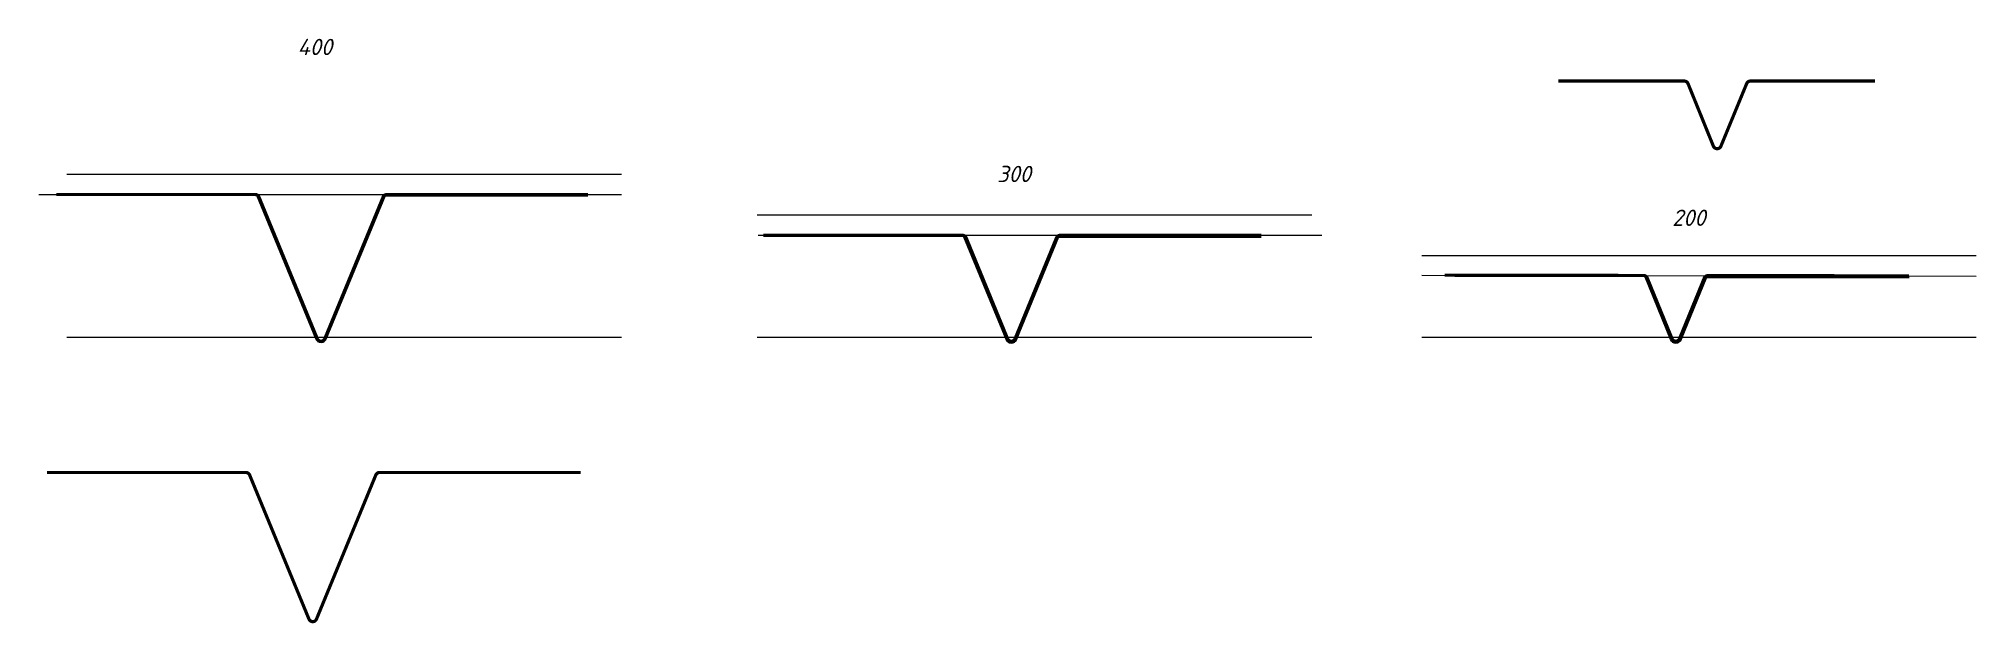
# Model space of a CAD drawing. Header units: millimetres. Extents: x -1807136 to 209800, y 0 to 410608.
# Drawn here: x 25934 to 30690, y 30226 to 31660 of the extents above; entities that cross this region are included whole.
import ezdxf
from ezdxf.enums import TextEntityAlignment as Align

# ---------------------------------------------------------------- set-up
doc = ezdxf.new("R2010")
doc.units = ezdxf.units.MM
doc.layers.get('0').update_dxf_attribs({"lineweight": 5})
doc.layers.add('#Dimensions', color=7, linetype='Continuous', lineweight=9)
doc.layers.add('#Арматура', color=152, linetype='Continuous', lineweight=30)
doc.layers.add('#Арматура вид_2', color=7, linetype='Continuous', lineweight=35, true_color=0x616161)
doc.styles.add('STEP PR', font='isocpeui.ttf')

msp = doc.modelspace()

# ---------------------------------------------------------------- texts
at = {"layer": '#Dimensions', "style": 'STEP PR'}
for s, p in [('400', (26611.50213, 31620.30181)), ('300', (28327.81849, 31308.58488)), ('200', (29984.27923, 31201.10834))]:
    msp.add_text(s, height=40, dxfattribs=at).set_placement(p, align=Align.CENTER)

# ---------------------------------------------------------------- linework, layer by layer
at = {"layer": '#Арматура', "const_width": 8}
for points in [[(27281.78509, 31278.10208), (26788.48239, 31278.10208, 0.3039319964), (26779.23541, 31271.9091), (26636.09508, 30924.27525, -0.6681786379), (26617.61749, 30924.27525), (26474.44107, 31271.9091, 0.3039319964), (26465.19409, 31278.10208), (25976.91097, 31278.10208)], [(28934.76012, 31178.10208), (28441.45742, 31178.10208, 0.3039319964), (28432.21045, 31171.9091), (28330.49779, 30924.27525, -0.6681786379), (28312.0202, 30924.27525), (28210.32345, 31171.9091, 0.3039319964), (28201.07647, 31178.10208), (27712.79336, 31178.10208)], [(30524.83219, 31078.36045), (30031.53071, 31079.14174, 0.3039319964), (30022.28373, 31072.94876), (29961.55006, 30924.27525, -0.6681786379), (29943.07247, 30924.27525), (29882.2746, 31073.17741, 0.3039319964), (29873.02762, 31079.37039), (29384.74572, 31080.14535)]]:
    msp.add_lwpolyline(points, format="xyb", dxfattribs=at)
at = {"layer": '#Арматура'}
for points in [[(26469.07332, 31276.44009), (26613.92197, 30924.74451, 0.6681786379), (26639.7906, 30924.74451), (26784.4578, 31276.10208), (27281.78509, 31276.10208)], [(28204.9557, 31174.44009), (28308.32468, 30922.74451, 0.6681786379), (28334.19331, 30922.74451), (28437.43284, 31174.10208), (28934.76012, 31174.10208)], [(29876.90686, 31075.70839), (29939.37695, 30922.74451, 0.6681786379), (29965.24557, 30922.74451), (30027.50612, 31075.14174), (30524.83341, 31075.14174)]]:
    msp.add_lwpolyline(points, format="xyb", dxfattribs=at)
at = {"layer": '#Арматура вид_2', "const_width": 8}
for points in [[(30441.36397, 31556.61034), (30135.59281, 31556.61034, 0.3039319964), (30126.34583, 31550.41736), (30063.08107, 31396.7835, -0.6681786379), (30044.60348, 31396.7835), (29982.34887, 31550.41736, 0.3039319964), (29973.10189, 31556.61034), (29664.37096, 31556.61034)], [(27263.83181, 30595.88853), (26770.52911, 30595.88853, 0.3039319964), (26761.28213, 30589.69555), (26615.65953, 30236.06169, -0.6681786379), (26597.18194, 30236.06169), (26451.53436, 30589.69555, 0.3039319964), (26442.28739, 30595.88853), (25954.00427, 30595.88853)]]:
    msp.add_lwpolyline(points, format="xyb", dxfattribs=at)
for points in [[(26003.08677, 31328.10208), (27364.41178, 31328.10208)], [(25933.9103, 31278.10208), (27364.41178, 31278.10208)], [(26774.4805, 31278.10208), (27286.07395, 31278.10208)], [(27697.48949, 31228.10208), (29058.81449, 31228.10208)], [(27699.9953, 31178.10208), (29083.07429, 31178.10208)], [(29328.54175, 31128.10208), (30689.86676, 31128.10208)], [(29328.54175, 31080.23334), (30689.86676, 31078.10208)], [(26003.08677, 30928.10208), (27364.41178, 30928.10208)], [(27697.48949, 30928.10208), (29058.81449, 30928.10208)], [(29328.54175, 30928.10208), (30689.86676, 30928.10208)]]:
    msp.add_lwpolyline(points)

msp.set_redraw_order([(e.dxf.handle, doc.entitydb.next_handle()) for e in msp.query("TEXT MTEXT ATTDEF DIMENSION ARC_DIMENSION")])  # texts and dimensions are drawn at this point

doc.saveas('drawing.dxf')
